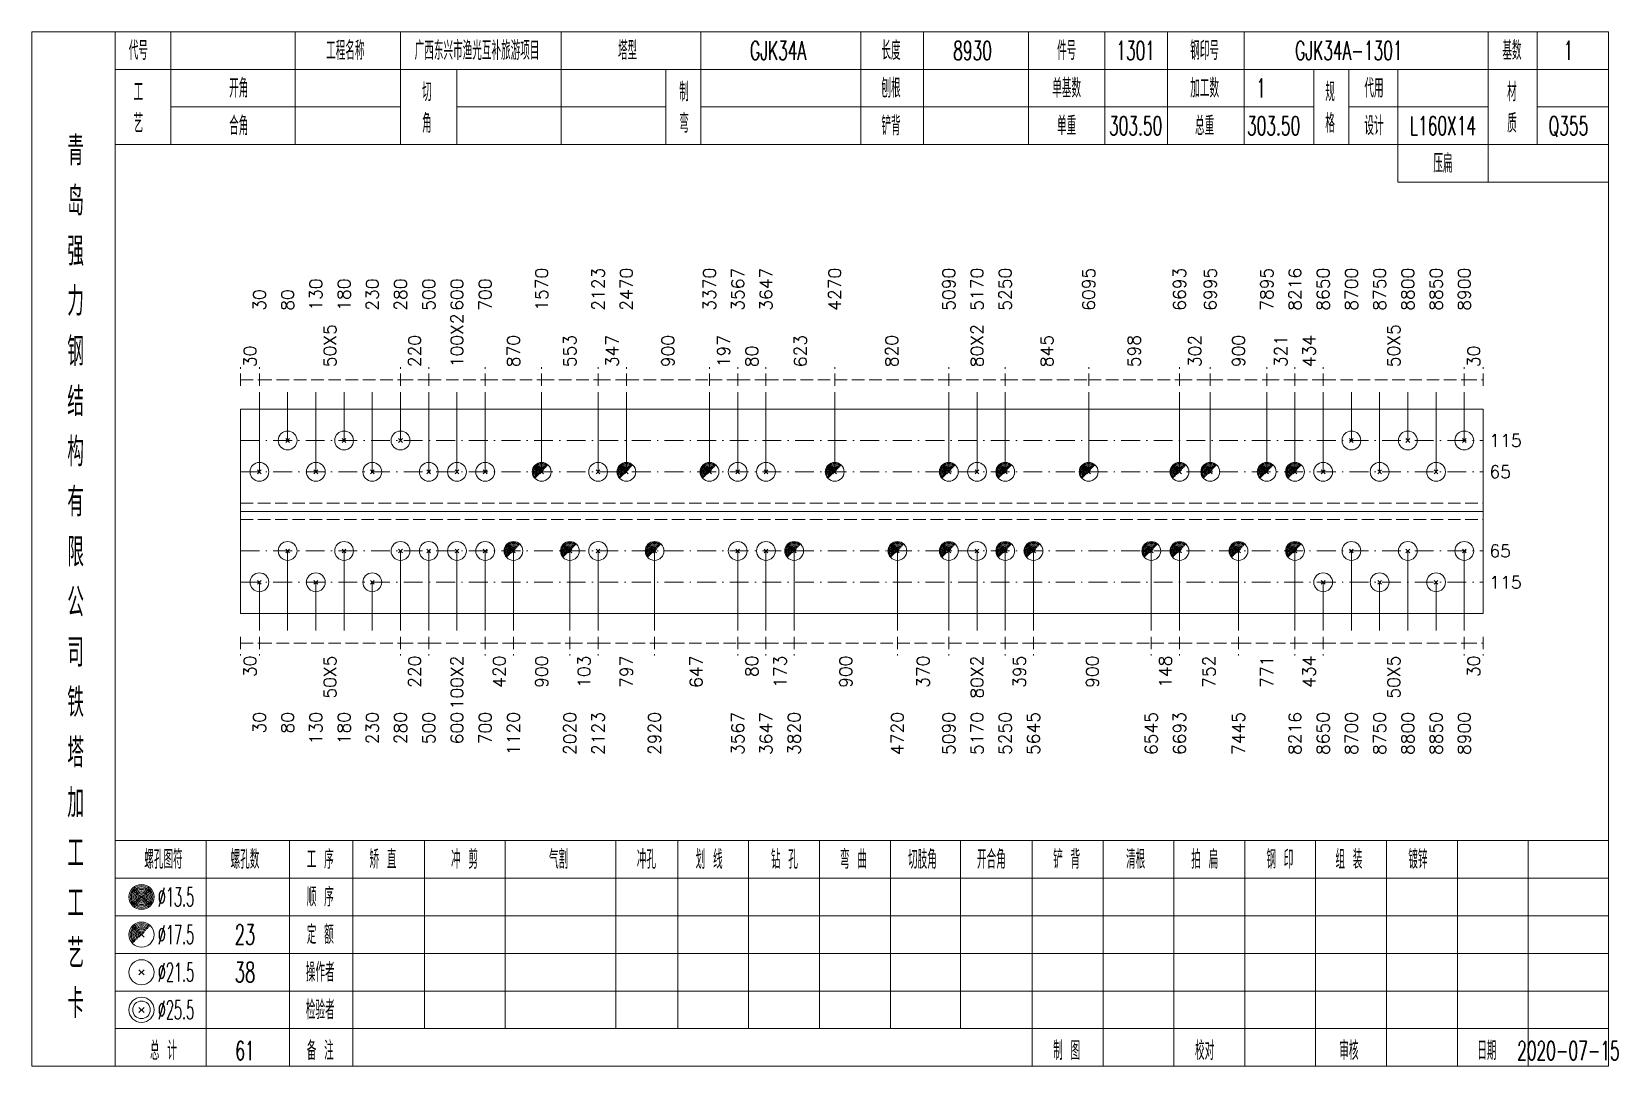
# Model space of a CAD drawing. Extents: x 0 to 2606, y -377 to 6479.
# Drawn here: x 1307 to 1559.9, y 875 to 1040 of the extents above; entities that cross this region are included whole.
import ezdxf
from ezdxf.enums import TextEntityAlignment as Align

# ---------------------------------------------------------------- set-up
doc = ezdxf.new("R2010")
doc.units = 0
doc.header["$MEASUREMENT"] = 0
doc.linetypes.add('一点画线', pattern=[5.2, 3, -1, 0.2, -1])
doc.linetypes.add('虚线', pattern=[2.75, 2, -0.75])
doc.layers.get('0').update_dxf_attribs({"linetype": 'CONTINUOUS', "lineweight": 25})
doc.layers.add('1', color=7, linetype='CONTINUOUS', lineweight=25)
doc.layers.add('4', color=7, linetype='CONTINUOUS', lineweight=25)
doc.styles.get("Standard").update_dxf_attribs({"font": 'simplex.shx', "width": 0.7, "height": 3, "bigfont": 'gbhzfs.shx'})

msp = doc.modelspace()

# ---------------------------------------------------------------- texts
at = {"color": 7, "linetype": 'Continuous', "lineweight": 13}
for s, p in [('1570', (1388.3, 995.5)), ('2123', (1397.3, 995.5)), ('2470', (1401.8, 995.5)), ('3370', (1415.06, 995.5)), ('3567', (1419.56, 995.5)), ('3647', (1424.06, 995.5)), ('4270', (1435.02, 995.5)), ('5090', (1453.21, 995.5)), ('5170', (1457.71, 995.5)), ('5250', (1462.21, 995.5)), ('6095', (1475.51, 995.5)), ('6693', (1489.99, 995.5)), ('6995', (1494.9, 995.5)), ('7895', (1503.9, 995.5)), ('8216', (1508.4, 995.5)), ('8650', (1512.9, 995.5)), ('8700', (1517.4, 995.5)), ('8750', (1521.9, 995.5)), ('8800', (1526.4, 995.5)), ('8850', (1530.9, 995.5)), ('8900', (1535.4, 995.5)), ('130', (1352.3, 995.5)), ('180', (1356.8, 995.5)), ('230', (1361.3, 995.5)), ('280', (1365.8, 995.5)), ('500', (1370.3, 995.5)), ('600', (1374.8, 995.5)), ('700', (1379.3, 995.5)), ('30', (1343.3, 995.5)), ('80', (1347.8, 995.5))]:
    msp.add_text(s, height=2, rotation=90, dxfattribs=at).set_placement(p, align=Align.MIDDLE_LEFT)
at = {"color": 8, "linetype": 'Continuous', "lineweight": 9}
for s, p in [('100X2', (1374.8, 986.5)), ('50X5', (1354.55, 986.5)), ('80X2', (1457.71, 986.5)), ('50X5', (1524.15, 986.5)), ('30', (1341.8, 986.5)), ('220', (1368.05, 986.5)), ('870', (1383.8, 986.5)), ('553', (1392.8, 986.5)), ('347', (1399.55, 986.5)), ('900', (1408.43, 986.5)), ('197', (1417.31, 986.5)), ('80', (1421.81, 986.5)), ('623', (1429.54, 986.5)), ('820', (1444.12, 986.5)), ('845', (1468.86, 986.5)), ('598', (1482.75, 986.5)), ('302', (1492.45, 986.5)), ('900', (1499.4, 986.5)), ('321', (1506.15, 986.5)), ('434', (1510.65, 986.5)), ('30', (1536.9, 986.5))]:
    msp.add_text(s, height=2, rotation=90, dxfattribs=at).set_placement(p, align=Align.MIDDLE_LEFT)
at = {"color": 7, "linetype": 'Continuous', "lineweight": 13}
for s, p in [('115', (1539.4, 974.81)), ('65', (1539.4, 969.81)), ('65', (1539.4, 957.19)), ('115', (1539.4, 952.19))]:
    msp.add_text(s, height=2, dxfattribs=at).set_placement(p, align=Align.MIDDLE_LEFT)
at = {"color": 8, "linetype": 'Continuous', "lineweight": 9}
for s, p in [('30', (1341.8, 940.5)), ('50X5', (1354.55, 940.5)), ('220', (1368.05, 940.5)), ('100X2', (1374.8, 940.5)), ('420', (1381.55, 940.5)), ('900', (1388.3, 940.5)), ('103', (1395.05, 940.5)), ('797', (1401.8, 940.5)), ('647', (1412.93, 940.5)), ('80', (1421.81, 940.5)), ('173', (1426.31, 940.5)), ('900', (1436.78, 940.5)), ('370', (1449.11, 940.5)), ('80X2', (1457.71, 940.5)), ('395', (1464.46, 940.5)), ('900', (1476.1, 940.5)), ('148', (1487.74, 940.5)), ('752', (1494.7, 940.5)), ('771', (1503.9, 940.5)), ('434', (1510.65, 940.5)), ('50X5', (1524.15, 940.5)), ('30', (1536.9, 940.5))]:
    msp.add_text(s, height=2, rotation=90, dxfattribs=at).set_placement(p, align=Align.MIDDLE_RIGHT)
at = {"layer": '1', "color": 7, "linetype": 'Continuous', "lineweight": 13}
for s, p in [('30', (1343.3, 931.5)), ('80', (1347.8, 931.5)), ('130', (1352.3, 931.5)), ('180', (1356.8, 931.5)), ('230', (1361.3, 931.5)), ('280', (1365.8, 931.5)), ('500', (1370.3, 931.5)), ('600', (1374.8, 931.5)), ('700', (1379.3, 931.5)), ('1120', (1383.8, 931.5)), ('2020', (1392.8, 931.5)), ('2123', (1397.3, 931.5)), ('2920', (1406.3, 931.5)), ('3567', (1419.56, 931.5)), ('3647', (1424.06, 931.5)), ('3820', (1428.56, 931.5)), ('4720', (1445.01, 931.5)), ('5090', (1453.21, 931.5)), ('5170', (1457.71, 931.5)), ('5250', (1462.21, 931.5)), ('5645', (1466.71, 931.5)), ('6545', (1485.49, 931.5)), ('6693', (1489.99, 931.5)), ('7445', (1499.4, 931.5)), ('8216', (1508.4, 931.5)), ('8650', (1512.9, 931.5)), ('8700', (1517.4, 931.5)), ('8750', (1521.9, 931.5)), ('8800', (1526.4, 931.5)), ('8850', (1530.9, 931.5)), ('8900', (1535.4, 931.5))]:
    msp.add_text(s, height=2, rotation=90, dxfattribs=at).set_placement(p, align=Align.MIDDLE_RIGHT)
at = {"layer": '4', "color": 1, "linetype": 'Continuous', "lineweight": 13}
for s, height, width, p in [('代号', 3, 0.6, (1324, 1037)), ('工程名称', 3, 0.6, (1357, 1037)), ('广西东兴市渔光互补旅游项目', 3, 0.6, (1378, 1037)), ('塔型', 3, 0.6, (1402, 1037)), ('GJK34A', 3, 0.6, (1426, 1037)), ('长度', 3, 0.6, (1444, 1037)), ('8930', 3, 0.6, (1457, 1037)), ('件号', 3, 0.6, (1472, 1037)), ('1301', 3, 0.6, (1483, 1037)), ('钢印号', 3, 0.6, (1494, 1037)), ('GJK34A-1301', 3, 0.6, (1517, 1037)), ('基数', 3, 0.6, (1543, 1037)), ('1', 3, 0.6, (1552, 1037)), ('开角', 3, 0.6, (1340, 1031)), ('切', 3, 0.6, (1370, 1030.4)), ('制', 3, 0.6, (1411, 1030.4)), ('刨根', 3, 0.6, (1444, 1031)), ('单基数', 3, 0.6, (1472, 1031)), ('加工数', 3, 0.6, (1494, 1031)), ('1', 3, 0.6, (1503, 1031)), ('规', 3, 0.6, (1514, 1030.4)), ('代用', 3, 0.6, (1521, 1031)), ('材', 3, 0.6, (1543, 1030.4)), ('工', 3, 0.6, (1324, 1030.4)), ('艺', 3, 0.6, (1324, 1025.4)), ('角', 3, 0.6, (1370, 1025.4)), ('弯', 3, 0.6, (1411, 1025.4)), ('格', 3, 0.6, (1514, 1025.4)), ('质', 3, 0.6, (1543, 1025.4)), ('合角', 3, 0.6, (1340, 1025)), ('铲背', 3, 0.6, (1444, 1025)), ('单重', 3, 0.6, (1472, 1025)), ('303.50', 3, 0.6, (1483, 1025)), ('总重', 3, 0.6, (1494, 1025)), ('303.50', 3, 0.6, (1505, 1025)), ('设计', 3, 0.6, (1521, 1025)), ('L160X14', 3, 0.6, (1532, 1025)), ('Q355', 3, 0.6, (1552, 1025)), ('青', 4.6, 0.8, (1314, 1021)), ('压扁', 3, 0.6, (1532, 1019)), ('岛', 4.6, 0.8, (1314, 1013)), ('强', 4.6, 0.8, (1314, 1005)), ('力', 4.6, 0.8, (1314, 997)), ('钢', 4.6, 0.8, (1314, 989)), ('结', 4.6, 0.8, (1314, 981)), ('构', 4.6, 0.8, (1314, 973)), ('有', 4.6, 0.8, (1314, 965)), ('限', 4.6, 0.8, (1314, 957)), ('公', 4.6, 0.8, (1314, 949)), ('司', 4.6, 0.8, (1314, 941)), ('铁', 4.6, 0.8, (1314, 933)), ('塔', 4.6, 0.8, (1314, 925)), ('加', 4.6, 0.8, (1314, 917)), ('工', 4.6, 0.8, (1314, 909)), ('螺孔图符', 3, 0.6, (1328, 908)), ('螺孔数', 3, 0.6, (1341, 908)), ('工 序', 3, 0.6, (1353, 908)), ('矫 直', 3, 0.6, (1363, 908)), ('冲 剪', 3, 0.6, (1376, 908)), ('气割', 3, 0.6, (1391, 908)), ('冲孔', 3, 0.6, (1405, 908)), ('划 线', 3, 0.6, (1415, 908)), ('钻 孔', 3, 0.6, (1427, 908)), ('弯 曲', 3, 0.6, (1438, 908)), ('切肢角', 3, 0.6, (1449, 908)), ('开合角', 3, 0.6, (1460, 908)), ('铲 背', 3, 0.6, (1472, 908)), ('清根', 3, 0.6, (1483, 908)), ('拍 扁', 3, 0.6, (1494, 908)), ('钢 印', 3, 0.6, (1506, 908)), ('组 装', 3, 0.6, (1517, 908)), ('镀锌', 3, 0.6, (1528, 908)), ('工', 4.6, 0.8, (1314, 901)), ('%%C13.5', 3, 0.5, (1330, 902)), ('顺 序', 3, 0.6, (1353, 902)), ('艺', 4.6, 0.8, (1314, 893)), ('%%C17.5', 3, 0.5, (1330, 896)), ('23', 3.2, 0.6, (1341, 896)), ('定 额', 3, 0.6, (1353, 896)), ('%%C21.5', 3, 0.5, (1330, 890)), ('38', 3.2, 0.6, (1341, 890)), ('操作者', 3, 0.6, (1353, 890)), ('卡', 4.6, 0.8, (1314, 885)), ('%%C25.5', 3, 0.5, (1330, 884)), ('检验者', 3, 0.6, (1353, 884)), ('总 计', 3, 0.6, (1328, 877.5)), ('61', 3, 0.6, (1341, 877.5)), ('备 注', 3, 0.6, (1353, 877.5)), ('制 图', 3, 0.6, (1472, 877.5)), ('校对', 3, 0.6, (1494, 877.5)), ('审核', 3, 0.6, (1517, 877.5)), ('日期', 3, 0.6, (1539, 877.5)), ('2020-07-15', 3, 0.6, (1552, 877.5))]:
    msp.add_text(s, height=height, dxfattribs=dict(at, width=width)).set_placement(p, align=Align.MIDDLE_CENTER)

# ---------------------------------------------------------------- linework, layer by layer
at = {"color": 8, "linetype": '虚线', "lineweight": 9}
for p, q in [((1340.3, 983.5), (1340.3, 986.5)), ((1343.3, 983.5), (1343.3, 986.5)), ((1343.3, 983.5), (1343.3, 986.5)), ((1365.8, 983.5), (1365.8, 986.5)), ((1365.8, 983.5), (1365.8, 986.5)), ((1370.3, 983.5), (1370.3, 986.5)), ((1370.3, 983.5), (1370.3, 986.5)), ((1379.3, 983.5), (1379.3, 986.5)), ((1379.3, 983.5), (1379.3, 986.5)), ((1388.3, 983.5), (1388.3, 986.5)), ((1388.3, 983.5), (1388.3, 986.5)), ((1397.3, 983.5), (1397.3, 986.5)), ((1397.3, 983.5), (1397.3, 986.5)), ((1401.8, 983.5), (1401.8, 986.5)), ((1401.8, 983.5), (1401.8, 986.5)), ((1415.06, 983.5), (1415.06, 986.5)), ((1415.06, 983.5), (1415.06, 986.5)), ((1419.56, 983.5), (1419.56, 986.5)), ((1419.56, 983.5), (1419.56, 986.5)), ((1424.06, 983.5), (1424.06, 986.5)), ((1424.06, 983.5), (1424.06, 986.5)), ((1435.02, 983.5), (1435.02, 986.5)), ((1435.02, 983.5), (1435.02, 986.5)), ((1453.21, 983.5), (1453.21, 986.5)), ((1453.21, 983.5), (1453.21, 986.5)), ((1462.21, 983.5), (1462.21, 986.5)), ((1462.21, 983.5), (1462.21, 986.5)), ((1475.51, 983.5), (1475.51, 986.5)), ((1475.51, 983.5), (1475.51, 986.5)), ((1489.99, 983.5), (1489.99, 986.5)), ((1489.99, 983.5), (1489.99, 986.5)), ((1494.9, 983.5), (1494.9, 986.5)), ((1494.9, 983.5), (1494.9, 986.5)), ((1503.9, 983.5), (1503.9, 986.5)), ((1503.9, 983.5), (1503.9, 986.5)), ((1508.4, 983.5), (1508.4, 986.5)), ((1508.4, 983.5), (1508.4, 986.5)), ((1512.9, 983.5), (1512.9, 986.5)), ((1512.9, 983.5), (1512.9, 986.5)), ((1535.4, 983.5), (1535.4, 986.5)), ((1535.4, 983.5), (1535.4, 986.5)), ((1538.4, 983.5), (1538.4, 986.5)), ((1340.3, 984.5), (1343.3, 984.5)), ((1343.3, 984.5), (1365.8, 984.5)), ((1365.8, 984.5), (1370.3, 984.5)), ((1370.3, 984.5), (1379.3, 984.5)), ((1379.3, 984.5), (1388.3, 984.5)), ((1388.3, 984.5), (1397.3, 984.5)), ((1397.3, 984.5), (1401.8, 984.5)), ((1401.8, 984.5), (1415.06, 984.5)), ((1415.06, 984.5), (1419.56, 984.5)), ((1419.56, 984.5), (1424.06, 984.5)), ((1424.06, 984.5), (1435.02, 984.5)), ((1435.02, 984.5), (1453.21, 984.5)), ((1453.21, 984.5), (1462.21, 984.5)), ((1462.21, 984.5), (1475.51, 984.5)), ((1475.51, 984.5), (1489.99, 984.5)), ((1489.99, 984.5), (1494.9, 984.5)), ((1494.9, 984.5), (1503.9, 984.5)), ((1503.9, 984.5), (1508.4, 984.5)), ((1508.4, 984.5), (1512.9, 984.5)), ((1512.9, 984.5), (1535.4, 984.5)), ((1535.4, 984.5), (1538.4, 984.5)), ((1340.3, 943.5), (1340.3, 940.5)), ((1343.3, 943.5), (1343.3, 940.5)), ((1343.3, 943.5), (1343.3, 940.5)), ((1365.8, 943.5), (1365.8, 940.5)), ((1365.8, 943.5), (1365.8, 940.5)), ((1370.3, 943.5), (1370.3, 940.5)), ((1370.3, 943.5), (1370.3, 940.5)), ((1379.3, 943.5), (1379.3, 940.5)), ((1379.3, 943.5), (1379.3, 940.5)), ((1383.8, 943.5), (1383.8, 940.5)), ((1383.8, 943.5), (1383.8, 940.5)), ((1392.8, 943.5), (1392.8, 940.5)), ((1392.8, 943.5), (1392.8, 940.5)), ((1397.3, 943.5), (1397.3, 940.5)), ((1397.3, 943.5), (1397.3, 940.5)), ((1406.3, 943.5), (1406.3, 940.5)), ((1406.3, 943.5), (1406.3, 940.5)), ((1419.56, 943.5), (1419.56, 940.5)), ((1419.56, 943.5), (1419.56, 940.5)), ((1424.06, 943.5), (1424.06, 940.5)), ((1424.06, 943.5), (1424.06, 940.5)), ((1428.56, 943.5), (1428.56, 940.5)), ((1428.56, 943.5), (1428.56, 940.5)), ((1445.01, 943.5), (1445.01, 940.5)), ((1445.01, 943.5), (1445.01, 940.5)), ((1453.21, 943.5), (1453.21, 940.5)), ((1453.21, 943.5), (1453.21, 940.5)), ((1462.21, 943.5), (1462.21, 940.5)), ((1462.21, 943.5), (1462.21, 940.5)), ((1466.71, 943.5), (1466.71, 940.5)), ((1466.71, 943.5), (1466.71, 940.5)), ((1485.49, 943.5), (1485.49, 940.5)), ((1485.49, 943.5), (1485.49, 940.5)), ((1489.99, 943.5), (1489.99, 940.5)), ((1489.99, 943.5), (1489.99, 940.5)), ((1499.4, 943.5), (1499.4, 940.5)), ((1499.4, 943.5), (1499.4, 940.5)), ((1508.4, 943.5), (1508.4, 940.5)), ((1508.4, 943.5), (1508.4, 940.5)), ((1512.9, 943.5), (1512.9, 940.5)), ((1512.9, 943.5), (1512.9, 940.5)), ((1535.4, 943.5), (1535.4, 940.5)), ((1535.4, 943.5), (1535.4, 940.5)), ((1538.4, 943.5), (1538.4, 940.5)), ((1340.3, 942.5), (1343.3, 942.5)), ((1343.3, 942.5), (1365.8, 942.5)), ((1365.8, 942.5), (1370.3, 942.5)), ((1370.3, 942.5), (1379.3, 942.5)), ((1379.3, 942.5), (1383.8, 942.5)), ((1383.8, 942.5), (1392.8, 942.5)), ((1392.8, 942.5), (1397.3, 942.5)), ((1397.3, 942.5), (1406.3, 942.5)), ((1406.3, 942.5), (1419.56, 942.5)), ((1419.56, 942.5), (1424.06, 942.5)), ((1424.06, 942.5), (1428.56, 942.5)), ((1428.56, 942.5), (1445.01, 942.5)), ((1445.01, 942.5), (1453.21, 942.5)), ((1453.21, 942.5), (1462.21, 942.5)), ((1462.21, 942.5), (1466.71, 942.5)), ((1466.71, 942.5), (1485.49, 942.5)), ((1485.49, 942.5), (1489.99, 942.5)), ((1489.99, 942.5), (1499.4, 942.5)), ((1499.4, 942.5), (1508.4, 942.5)), ((1508.4, 942.5), (1512.9, 942.5)), ((1512.9, 942.5), (1535.4, 942.5)), ((1535.4, 942.5), (1538.4, 942.5))]:
    msp.add_line(p, q, dxfattribs=at)
at = {"color": 7, "linetype": 'Continuous', "lineweight": 13}
for p, q in [((1343.3, 969.81), (1343.3, 982.5)), ((1347.8, 974.81), (1347.8, 982.5)), ((1352.3, 969.81), (1352.3, 982.5)), ((1356.8, 974.81), (1356.8, 982.5)), ((1361.3, 969.81), (1361.3, 982.5)), ((1365.8, 974.81), (1365.8, 982.5)), ((1370.3, 969.81), (1370.3, 982.5)), ((1374.8, 969.81), (1374.8, 982.5)), ((1379.3, 969.81), (1379.3, 982.5)), ((1388.3, 969.81), (1388.3, 982.5)), ((1397.3, 969.81), (1397.3, 982.5)), ((1401.8, 969.81), (1401.8, 982.5)), ((1415.06, 969.81), (1415.06, 982.5)), ((1419.56, 969.81), (1419.56, 982.5)), ((1424.06, 969.81), (1424.06, 982.5)), ((1435.02, 969.81), (1435.02, 982.5)), ((1453.21, 969.81), (1453.21, 982.5)), ((1457.71, 969.81), (1457.71, 982.5)), ((1462.21, 969.81), (1462.21, 982.5)), ((1475.51, 969.81), (1475.51, 982.5)), ((1489.99, 969.81), (1489.99, 982.5)), ((1494.9, 969.81), (1494.9, 982.5)), ((1503.9, 969.81), (1503.9, 982.5)), ((1508.4, 969.81), (1508.4, 982.5)), ((1512.9, 969.81), (1512.9, 982.5)), ((1517.4, 974.81), (1517.4, 982.5)), ((1521.9, 969.81), (1521.9, 982.5)), ((1526.4, 974.81), (1526.4, 982.5)), ((1530.9, 969.81), (1530.9, 982.5)), ((1535.4, 974.81), (1535.4, 982.5)), ((1347.5, 974.51), (1348.1, 975.11)), ((1348.1, 974.51), (1347.5, 975.11)), ((1356.5, 974.51), (1357.1, 975.11)), ((1357.1, 974.51), (1356.5, 975.11)), ((1365.5, 974.51), (1366.1, 975.11)), ((1366.1, 974.51), (1365.5, 975.11)), ((1517.1, 974.51), (1517.7, 975.11)), ((1517.7, 974.51), (1517.1, 975.11)), ((1526.1, 974.51), (1526.7, 975.11)), ((1526.7, 974.51), (1526.1, 975.11)), ((1535.1, 974.51), (1535.7, 975.11)), ((1535.7, 974.51), (1535.1, 975.11)), ((1343, 969.51), (1343.6, 970.11)), ((1343.6, 969.51), (1343, 970.11)), ((1352, 969.51), (1352.6, 970.11)), ((1352.6, 969.51), (1352, 970.11)), ((1361, 969.51), (1361.6, 970.11)), ((1361.6, 969.51), (1361, 970.11)), ((1370, 969.51), (1370.6, 970.11)), ((1370.6, 969.51), (1370, 970.11)), ((1374.5, 969.51), (1375.1, 970.11)), ((1375.1, 969.51), (1374.5, 970.11)), ((1379, 969.51), (1379.6, 970.11)), ((1379.6, 969.51), (1379, 970.11)), ((1397, 969.51), (1397.6, 970.11)), ((1397.6, 969.51), (1397, 970.11)), ((1419.26, 969.51), (1419.86, 970.11)), ((1419.86, 969.51), (1419.26, 970.11)), ((1423.76, 969.51), (1424.36, 970.11)), ((1424.36, 969.51), (1423.76, 970.11)), ((1457.41, 969.51), (1458.01, 970.11)), ((1458.01, 969.51), (1457.41, 970.11)), ((1512.6, 969.51), (1513.2, 970.11)), ((1513.2, 969.51), (1512.6, 970.11)), ((1521.6, 969.51), (1522.2, 970.11)), ((1522.2, 969.51), (1521.6, 970.11)), ((1530.6, 969.51), (1531.2, 970.11)), ((1531.2, 969.51), (1530.6, 970.11)), ((1347.8, 957.19), (1347.8, 944.5)), ((1356.8, 957.19), (1356.8, 944.5)), ((1365.8, 957.19), (1365.8, 944.5)), ((1370.3, 957.19), (1370.3, 944.5)), ((1374.8, 957.19), (1374.8, 944.5)), ((1379.3, 957.19), (1379.3, 944.5)), ((1383.8, 957.19), (1383.8, 944.5)), ((1392.8, 957.19), (1392.8, 944.5)), ((1397.3, 957.19), (1397.3, 944.5)), ((1406.3, 957.19), (1406.3, 944.5)), ((1419.56, 957.19), (1419.56, 944.5)), ((1424.06, 957.19), (1424.06, 944.5)), ((1428.56, 957.19), (1428.56, 944.5)), ((1445.01, 957.19), (1445.01, 944.5)), ((1453.21, 957.19), (1453.21, 944.5)), ((1457.71, 957.19), (1457.71, 944.5)), ((1462.21, 957.19), (1462.21, 944.5)), ((1466.71, 957.19), (1466.71, 944.5)), ((1485.49, 957.19), (1485.49, 944.5)), ((1489.99, 957.19), (1489.99, 944.5)), ((1499.4, 957.19), (1499.4, 944.5)), ((1508.4, 957.19), (1508.4, 944.5)), ((1517.4, 957.19), (1517.4, 944.5)), ((1526.4, 957.19), (1526.4, 944.5)), ((1535.4, 957.19), (1535.4, 944.5)), ((1343.3, 952.19), (1343.3, 944.5)), ((1352.3, 952.19), (1352.3, 944.5)), ((1361.3, 952.19), (1361.3, 944.5)), ((1512.9, 952.19), (1512.9, 944.5)), ((1521.9, 952.19), (1521.9, 944.5)), ((1530.9, 952.19), (1530.9, 944.5))]:
    msp.add_line(p, q, dxfattribs=at)
at = {"color": 7, "linetype": 'Continuous', "lineweight": 18}
for p, q in [((1340.3, 979.81), (1340.3, 947.19)), ((1340.3, 979.81), (1538.4, 979.81)), ((1538.4, 979.81), (1538.4, 947.19)), ((1340.3, 963.5), (1538.4, 963.5))]:
    msp.add_line(p, q, dxfattribs=at)
at = {"color": 3, "linetype": '一点画线', "lineweight": 13}
for p, q in [((1340.3, 974.81), (1538.4, 974.81)), ((1340.3, 969.81), (1538.4, 969.81)), ((1340.3, 957.19), (1538.4, 957.19)), ((1340.3, 952.19), (1538.4, 952.19))]:
    msp.add_line(p, q, dxfattribs=at)
at = {"color": 7, "linetype": 'Continuous', "lineweight": 0}
for p, q in [((1388, 969.51), (1388.6, 970.11)), ((1388, 970.11), (1388.6, 969.51)), ((1401.5, 969.51), (1402.1, 970.11)), ((1401.5, 970.11), (1402.1, 969.51)), ((1414.76, 969.51), (1415.36, 970.11)), ((1414.76, 970.11), (1415.36, 969.51)), ((1434.72, 969.51), (1435.32, 970.11)), ((1434.72, 970.11), (1435.32, 969.51)), ((1452.91, 969.51), (1453.51, 970.11)), ((1452.91, 970.11), (1453.51, 969.51)), ((1461.91, 969.51), (1462.51, 970.11)), ((1461.91, 970.11), (1462.51, 969.51)), ((1475.21, 969.51), (1475.81, 970.11)), ((1475.21, 970.11), (1475.81, 969.51)), ((1489.69, 969.51), (1490.29, 970.11)), ((1489.69, 970.11), (1490.29, 969.51)), ((1494.6, 969.51), (1495.2, 970.11)), ((1494.6, 970.11), (1495.2, 969.51)), ((1503.6, 969.51), (1504.2, 970.11)), ((1503.6, 970.11), (1504.2, 969.51)), ((1508.1, 969.51), (1508.7, 970.11)), ((1508.1, 970.11), (1508.7, 969.51))]:
    msp.add_line(p, q, dxfattribs=at)
at = {"color": 1, "linetype": '虚线', "lineweight": 18}
for p, q in [((1340.3, 964.81), (1538.4, 964.81)), ((1340.3, 962.19), (1538.4, 962.19))]:
    msp.add_line(p, q, dxfattribs=at)
at = {"color": 7, "linetype": 'Continuous', "lineweight": 13}
for centre in [(1347.8, 974.81), (1356.8, 974.81), (1365.8, 974.81), (1517.4, 974.81), (1526.4, 974.81), (1535.4, 974.81), (1343.3, 969.81), (1352.3, 969.81), (1361.3, 969.81), (1370.3, 969.81), (1374.8, 969.81), (1379.3, 969.81), (1388.3, 969.81), (1397.3, 969.81), (1401.8, 969.81), (1415.06, 969.81), (1419.56, 969.81), (1424.06, 969.81), (1435.02, 969.81), (1453.21, 969.81), (1457.71, 969.81), (1462.21, 969.81), (1475.51, 969.81), (1489.99, 969.81), (1494.9, 969.81), (1503.9, 969.81), (1508.4, 969.81), (1512.9, 969.81), (1521.9, 969.81), (1530.9, 969.81)]:
    msp.add_circle(centre, 1.5, dxfattribs=at)
for centre, radius in [((1388.3, 969.81), 1.35), ((1388.3, 969.81), 1.2), ((1388.3, 969.81), 1.05), ((1388.3, 969.81), 0.9), ((1388.3, 969.81), 0.75), ((1388.3, 969.81), 0.6), ((1388.3, 969.81), 0.45), ((1388.3, 969.81), 0.3), ((1388.3, 969.81), 0.15), ((1401.8, 969.81), 1.35), ((1401.8, 969.81), 1.2), ((1401.8, 969.81), 1.05), ((1401.8, 969.81), 0.9), ((1401.8, 969.81), 0.75), ((1401.8, 969.81), 0.6), ((1401.8, 969.81), 0.45), ((1401.8, 969.81), 0.3), ((1401.8, 969.81), 0.15), ((1415.06, 969.81), 1.35), ((1415.06, 969.81), 1.2), ((1415.06, 969.81), 1.05), ((1415.06, 969.81), 0.9), ((1415.06, 969.81), 0.75), ((1415.06, 969.81), 0.6), ((1415.06, 969.81), 0.45), ((1415.06, 969.81), 0.3), ((1415.06, 969.81), 0.15), ((1435.02, 969.81), 1.35), ((1435.02, 969.81), 1.2), ((1435.02, 969.81), 1.05), ((1435.02, 969.81), 0.9), ((1435.02, 969.81), 0.75), ((1435.02, 969.81), 0.6), ((1435.02, 969.81), 0.45), ((1435.02, 969.81), 0.3), ((1435.02, 969.81), 0.15), ((1453.21, 969.81), 1.35), ((1453.21, 969.81), 1.2), ((1453.21, 969.81), 1.05), ((1453.21, 969.81), 0.9), ((1453.21, 969.81), 0.75), ((1453.21, 969.81), 0.6), ((1453.21, 969.81), 0.45), ((1453.21, 969.81), 0.3), ((1453.21, 969.81), 0.15), ((1462.21, 969.81), 1.35), ((1462.21, 969.81), 1.2), ((1462.21, 969.81), 1.05), ((1462.21, 969.81), 0.9), ((1462.21, 969.81), 0.75), ((1462.21, 969.81), 0.6), ((1462.21, 969.81), 0.45), ((1462.21, 969.81), 0.3), ((1462.21, 969.81), 0.15), ((1475.51, 969.81), 1.35), ((1475.51, 969.81), 1.2), ((1475.51, 969.81), 1.05), ((1475.51, 969.81), 0.9), ((1475.51, 969.81), 0.75), ((1475.51, 969.81), 0.6), ((1475.51, 969.81), 0.45), ((1475.51, 969.81), 0.3), ((1475.51, 969.81), 0.15), ((1489.99, 969.81), 1.35), ((1489.99, 969.81), 1.2), ((1489.99, 969.81), 1.05), ((1489.99, 969.81), 0.9), ((1489.99, 969.81), 0.75), ((1489.99, 969.81), 0.6), ((1489.99, 969.81), 0.45), ((1489.99, 969.81), 0.3), ((1489.99, 969.81), 0.15), ((1494.9, 969.81), 1.35), ((1494.9, 969.81), 1.2), ((1494.9, 969.81), 1.05), ((1494.9, 969.81), 0.9), ((1494.9, 969.81), 0.75), ((1494.9, 969.81), 0.6), ((1494.9, 969.81), 0.45), ((1494.9, 969.81), 0.3), ((1494.9, 969.81), 0.15), ((1503.9, 969.81), 1.35), ((1503.9, 969.81), 1.2), ((1503.9, 969.81), 1.05), ((1503.9, 969.81), 0.9), ((1503.9, 969.81), 0.75), ((1503.9, 969.81), 0.6), ((1503.9, 969.81), 0.45), ((1503.9, 969.81), 0.3), ((1503.9, 969.81), 0.15), ((1508.4, 969.81), 1.35), ((1508.4, 969.81), 1.2), ((1508.4, 969.81), 1.05), ((1508.4, 969.81), 0.9), ((1508.4, 969.81), 0.75), ((1508.4, 969.81), 0.6), ((1508.4, 969.81), 0.45), ((1508.4, 969.81), 0.3), ((1508.4, 969.81), 0.15)]:
    msp.add_arc(centre, radius, 45, 225, dxfattribs=at)
at = {"layer": '1', "color": 7, "linetype": 'Continuous', "lineweight": 13}
for p, q in [((1347.5, 956.89), (1348.1, 957.49)), ((1348.1, 956.89), (1347.5, 957.49)), ((1356.5, 956.89), (1357.1, 957.49)), ((1357.1, 956.89), (1356.5, 957.49)), ((1365.5, 956.89), (1366.1, 957.49)), ((1366.1, 956.89), (1365.5, 957.49)), ((1370, 956.89), (1370.6, 957.49)), ((1370.6, 956.89), (1370, 957.49)), ((1374.5, 956.89), (1375.1, 957.49)), ((1375.1, 956.89), (1374.5, 957.49)), ((1379, 956.89), (1379.6, 957.49)), ((1379.6, 956.89), (1379, 957.49)), ((1397, 956.89), (1397.6, 957.49)), ((1397.6, 956.89), (1397, 957.49)), ((1419.26, 956.89), (1419.86, 957.49)), ((1419.86, 956.89), (1419.26, 957.49)), ((1423.76, 956.89), (1424.36, 957.49)), ((1424.36, 956.89), (1423.76, 957.49)), ((1457.41, 956.89), (1458.01, 957.49)), ((1458.01, 956.89), (1457.41, 957.49)), ((1517.1, 956.89), (1517.7, 957.49)), ((1517.7, 956.89), (1517.1, 957.49)), ((1526.1, 956.89), (1526.7, 957.49)), ((1526.7, 956.89), (1526.1, 957.49)), ((1535.1, 956.89), (1535.7, 957.49)), ((1535.7, 956.89), (1535.1, 957.49)), ((1343, 951.89), (1343.6, 952.49)), ((1343.6, 951.89), (1343, 952.49)), ((1352, 951.89), (1352.6, 952.49)), ((1352.6, 951.89), (1352, 952.49)), ((1361, 951.89), (1361.6, 952.49)), ((1361.6, 951.89), (1361, 952.49)), ((1512.6, 951.89), (1513.2, 952.49)), ((1513.2, 951.89), (1512.6, 952.49)), ((1521.6, 951.89), (1522.2, 952.49)), ((1522.2, 951.89), (1521.6, 952.49)), ((1530.6, 951.89), (1531.2, 952.49)), ((1531.2, 951.89), (1530.6, 952.49))]:
    msp.add_line(p, q, dxfattribs=at)
at = {"layer": '1', "color": 7, "linetype": 'Continuous', "lineweight": 0}
for p, q in [((1383.5, 956.89), (1384.1, 957.49)), ((1383.5, 957.49), (1384.1, 956.89)), ((1392.5, 956.89), (1393.1, 957.49)), ((1392.5, 957.49), (1393.1, 956.89)), ((1406, 956.89), (1406.6, 957.49)), ((1406, 957.49), (1406.6, 956.89)), ((1428.26, 956.89), (1428.86, 957.49)), ((1428.26, 957.49), (1428.86, 956.89)), ((1444.71, 956.89), (1445.31, 957.49)), ((1444.71, 957.49), (1445.31, 956.89)), ((1452.91, 956.89), (1453.51, 957.49)), ((1452.91, 957.49), (1453.51, 956.89)), ((1461.91, 956.89), (1462.51, 957.49)), ((1461.91, 957.49), (1462.51, 956.89)), ((1466.41, 956.89), (1467.01, 957.49)), ((1466.41, 957.49), (1467.01, 956.89)), ((1485.19, 956.89), (1485.79, 957.49)), ((1485.19, 957.49), (1485.79, 956.89)), ((1489.69, 956.89), (1490.29, 957.49)), ((1489.69, 957.49), (1490.29, 956.89)), ((1499.1, 956.89), (1499.7, 957.49)), ((1499.1, 957.49), (1499.7, 956.89)), ((1508.1, 956.89), (1508.7, 957.49)), ((1508.1, 957.49), (1508.7, 956.89))]:
    msp.add_line(p, q, dxfattribs=at)
at = {"layer": '1', "color": 7, "linetype": 'Continuous', "lineweight": 18}
msp.add_line((1340.3, 947.19), (1538.4, 947.19), dxfattribs=at)
at = {"layer": '1', "color": 7, "linetype": 'Continuous', "lineweight": 13}
for centre in [(1347.8, 957.19), (1356.8, 957.19), (1365.8, 957.19), (1370.3, 957.19), (1374.8, 957.19), (1379.3, 957.19), (1383.8, 957.19), (1392.8, 957.19), (1397.3, 957.19), (1406.3, 957.19), (1419.56, 957.19), (1424.06, 957.19), (1428.56, 957.19), (1445.01, 957.19), (1453.21, 957.19), (1457.71, 957.19), (1462.21, 957.19), (1466.71, 957.19), (1485.49, 957.19), (1489.99, 957.19), (1499.4, 957.19), (1508.4, 957.19), (1517.4, 957.19), (1526.4, 957.19), (1535.4, 957.19), (1343.3, 952.19), (1352.3, 952.19), (1361.3, 952.19), (1512.9, 952.19), (1521.9, 952.19), (1530.9, 952.19)]:
    msp.add_circle(centre, 1.5, dxfattribs=at)
for centre, radius in [((1383.8, 957.19), 1.35), ((1383.8, 957.19), 1.2), ((1383.8, 957.19), 1.05), ((1383.8, 957.19), 0.9), ((1383.8, 957.19), 0.75), ((1383.8, 957.19), 0.6), ((1383.8, 957.19), 0.45), ((1383.8, 957.19), 0.3), ((1383.8, 957.19), 0.15), ((1392.8, 957.19), 1.35), ((1392.8, 957.19), 1.2), ((1392.8, 957.19), 1.05), ((1392.8, 957.19), 0.9), ((1392.8, 957.19), 0.75), ((1392.8, 957.19), 0.6), ((1392.8, 957.19), 0.45), ((1392.8, 957.19), 0.3), ((1392.8, 957.19), 0.15), ((1406.3, 957.19), 1.35), ((1406.3, 957.19), 1.2), ((1406.3, 957.19), 1.05), ((1406.3, 957.19), 0.9), ((1406.3, 957.19), 0.75), ((1406.3, 957.19), 0.6), ((1406.3, 957.19), 0.45), ((1406.3, 957.19), 0.3), ((1406.3, 957.19), 0.15), ((1428.56, 957.19), 1.35), ((1428.56, 957.19), 1.2), ((1428.56, 957.19), 1.05), ((1428.56, 957.19), 0.9), ((1428.56, 957.19), 0.75), ((1428.56, 957.19), 0.6), ((1428.56, 957.19), 0.45), ((1428.56, 957.19), 0.3), ((1428.56, 957.19), 0.15), ((1445.01, 957.19), 1.35), ((1445.01, 957.19), 1.2), ((1445.01, 957.19), 1.05), ((1445.01, 957.19), 0.9), ((1445.01, 957.19), 0.75), ((1445.01, 957.19), 0.6), ((1445.01, 957.19), 0.45), ((1445.01, 957.19), 0.3), ((1445.01, 957.19), 0.15), ((1453.21, 957.19), 1.35), ((1453.21, 957.19), 1.2), ((1453.21, 957.19), 1.05), ((1453.21, 957.19), 0.9), ((1453.21, 957.19), 0.75), ((1453.21, 957.19), 0.6), ((1453.21, 957.19), 0.45), ((1453.21, 957.19), 0.3), ((1453.21, 957.19), 0.15), ((1462.21, 957.19), 1.35), ((1462.21, 957.19), 1.2), ((1462.21, 957.19), 1.05), ((1462.21, 957.19), 0.9), ((1462.21, 957.19), 0.75), ((1462.21, 957.19), 0.6), ((1462.21, 957.19), 0.45), ((1462.21, 957.19), 0.3), ((1462.21, 957.19), 0.15), ((1466.71, 957.19), 1.35), ((1466.71, 957.19), 1.2), ((1466.71, 957.19), 1.05), ((1466.71, 957.19), 0.9), ((1466.71, 957.19), 0.75), ((1466.71, 957.19), 0.6), ((1466.71, 957.19), 0.45), ((1466.71, 957.19), 0.3), ((1466.71, 957.19), 0.15), ((1485.49, 957.19), 1.35), ((1485.49, 957.19), 1.2), ((1485.49, 957.19), 1.05), ((1485.49, 957.19), 0.9), ((1485.49, 957.19), 0.75), ((1485.49, 957.19), 0.6), ((1485.49, 957.19), 0.45), ((1485.49, 957.19), 0.3), ((1485.49, 957.19), 0.15), ((1489.99, 957.19), 1.35), ((1489.99, 957.19), 1.2), ((1489.99, 957.19), 1.05), ((1489.99, 957.19), 0.9), ((1489.99, 957.19), 0.75), ((1489.99, 957.19), 0.6), ((1489.99, 957.19), 0.45), ((1489.99, 957.19), 0.3), ((1489.99, 957.19), 0.15), ((1499.4, 957.19), 1.35), ((1499.4, 957.19), 1.2), ((1499.4, 957.19), 1.05), ((1499.4, 957.19), 0.9), ((1499.4, 957.19), 0.75), ((1499.4, 957.19), 0.6), ((1499.4, 957.19), 0.45), ((1499.4, 957.19), 0.3), ((1499.4, 957.19), 0.15), ((1508.4, 957.19), 1.35), ((1508.4, 957.19), 1.2), ((1508.4, 957.19), 1.05), ((1508.4, 957.19), 0.9), ((1508.4, 957.19), 0.75), ((1508.4, 957.19), 0.6), ((1508.4, 957.19), 0.45), ((1508.4, 957.19), 0.3), ((1508.4, 957.19), 0.15)]:
    msp.add_arc(centre, radius, 45, 225, dxfattribs=at)
at = {"layer": '4', "color": 1, "linetype": 'Continuous', "lineweight": 18}
for p, q in [((1320.3, 875), (1320.3, 1040)), ((1329.2, 1022), (1329.2, 1040)), ((1349, 1022), (1349, 1040)), ((1365.8, 1022), (1365.8, 1040)), ((1391.4, 1022), (1391.4, 1040)), ((1413.7, 1022), (1413.7, 1040)), ((1439.2, 1022), (1439.2, 1040)), ((1449.2, 1022), (1449.2, 1040)), ((1465.9, 1022), (1465.9, 1040)), ((1478.1, 1022), (1478.1, 1040)), ((1488.1, 1022), (1488.1, 1040)), ((1500.3, 1022), (1500.3, 1040)), ((1539.2, 1016), (1539.2, 1040)), ((1547, 1022), (1547, 1040)), ((1320.3, 1034), (1558.4, 1034)), ((1374.8, 1022), (1374.8, 1034)), ((1408.1, 1022), (1408.1, 1034)), ((1511.4, 1022), (1511.4, 1034)), ((1517, 1022), (1517, 1034)), ((1524.8, 1016), (1524.8, 1034)), ((1329.2, 1028), (1365.8, 1028)), ((1374.8, 1028), (1408.1, 1028)), ((1413.7, 1028), (1511.4, 1028)), ((1517, 1028), (1539.2, 1028)), ((1547, 1028), (1558.4, 1028)), ((1320.3, 1022), (1558.4, 1022)), ((1524.8, 1016), (1558.4, 1016)), ((1320.3, 911), (1558.4, 911)), ((1334.8, 875), (1334.8, 911)), ((1348.1, 875), (1348.1, 911)), ((1358.2, 875), (1358.2, 911)), ((1369.6, 881), (1369.6, 911)), ((1382.5, 881), (1382.5, 911)), ((1400.1, 881), (1400.1, 911)), ((1410, 881), (1410, 911)), ((1421.3, 881), (1421.3, 911)), ((1432.6, 881), (1432.6, 911)), ((1443.9, 881), (1443.9, 911)), ((1455.1, 881), (1455.1, 911)), ((1466.5, 881), (1466.5, 911)), ((1477.8, 881), (1477.8, 911)), ((1489.1, 881), (1489.1, 911)), ((1500.4, 881), (1500.4, 911)), ((1511.7, 881), (1511.7, 911)), ((1523, 881), (1523, 911)), ((1534.3, 881), (1534.3, 911)), ((1545.6, 881), (1545.6, 911)), ((1320.3, 905), (1558.4, 905)), ((1320.3, 899), (1558.4, 899)), ((1320.3, 893), (1558.4, 893)), ((1320.3, 887), (1558.4, 887)), ((1320.3, 881), (1558.4, 881)), ((1466.5, 875), (1466.5, 881)), ((1477.8, 875), (1477.8, 881)), ((1489.1, 875), (1489.1, 881)), ((1500.4, 875), (1500.4, 881)), ((1511.7, 875), (1511.7, 881)), ((1523, 875), (1523, 881)), ((1534.3, 875), (1534.3, 881)), ((1545.6, 875), (1545.6, 881))]:
    msp.add_line(p, q, dxfattribs=at)
at = {"layer": '4', "color": 7, "linetype": 'Continuous', "lineweight": 13}
for p, q in [((1324.3, 901.8), (1324.7, 902.2)), ((1324.7, 901.8), (1324.3, 902.2)), ((1324.1, 889.6), (1324.9, 890.4)), ((1324.9, 889.6), (1324.1, 890.4)), ((1324.1, 883.6), (1324.9, 884.4)), ((1324.9, 883.6), (1324.1, 884.4))]:
    msp.add_line(p, q, dxfattribs=at)
at = {"layer": '4', "color": 7, "linetype": 'Continuous', "lineweight": 0}
for p, q in [((1324.1, 895.6), (1324.9, 896.4)), ((1324.1, 896.4), (1324.9, 895.6))]:
    msp.add_line(p, q, dxfattribs=at)
at = {"layer": '4', "color": 1, "linetype": 'Continuous', "lineweight": 18}
msp.add_lwpolyline([(1307, 1040), (1307, 875), (1558.4, 875), (1558.4, 1040)], close=True, dxfattribs=at)
at = {"layer": '4', "color": 7, "linetype": 'Continuous', "lineweight": 13}
for centre, radius in [((1324.5, 902), 2), ((1324.5, 902), 1.8), ((1324.5, 902), 1.6), ((1324.5, 902), 1.4), ((1324.5, 902), 1.2), ((1324.5, 902), 1), ((1324.5, 902), 0.8), ((1324.5, 902), 0.6), ((1324.5, 902), 0.4), ((1324.5, 902), 0.2), ((1324.5, 896), 2), ((1324.5, 890), 2), ((1324.5, 884), 2), ((1324.5, 884), 1.4)]:
    msp.add_circle(centre, radius, dxfattribs=at)
for radius in [1.8, 1.6, 1.4, 1.2, 1, 0.8, 0.6, 0.4, 0.2]:
    msp.add_arc((1324.5, 896), radius, 45, 225, dxfattribs=at)

msp.set_redraw_order([(e.dxf.handle, doc.entitydb.next_handle()) for e in msp.query("TEXT MTEXT ATTDEF DIMENSION ARC_DIMENSION")])  # texts and dimensions are drawn at this point

doc.saveas('drawing.dxf')
